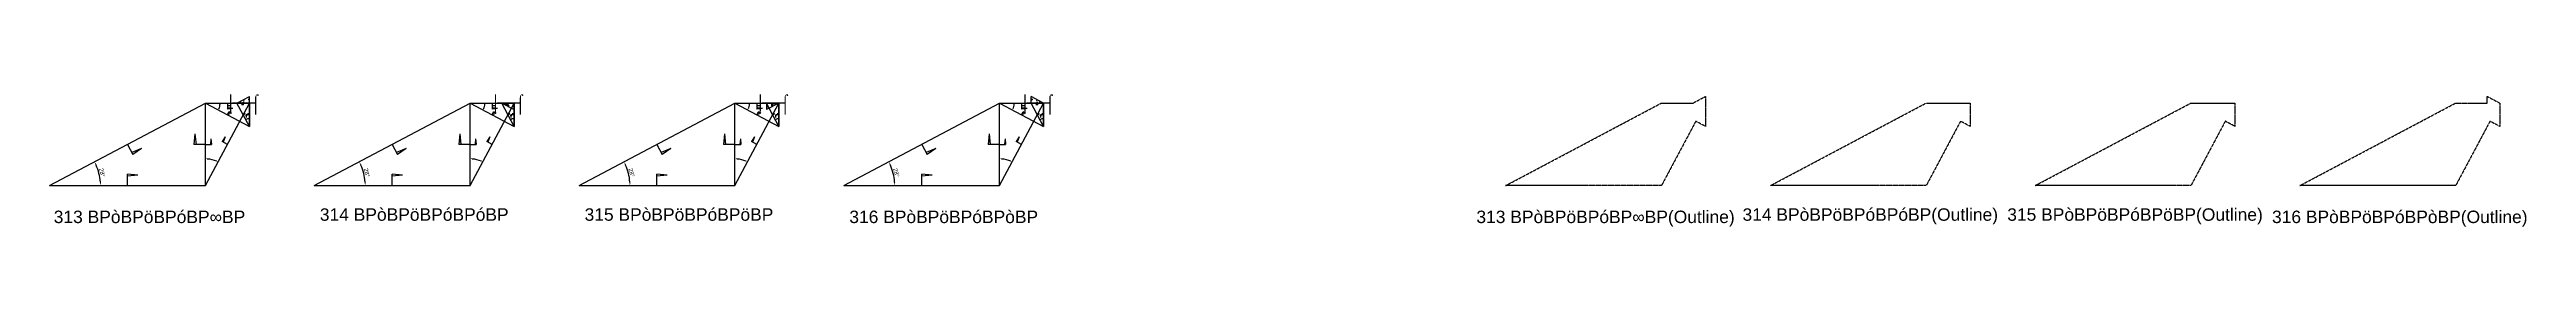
# Model space of a CAD drawing. Header units: millimetres. Extents: x 130908 to 599272, y -2842299 to 24518.
# Drawn here: x 283805 to 522224, y -2663130 to -2650326 of the extents above; entities that cross this region are included whole.
import ezdxf
from ezdxf.enums import TextEntityAlignment as Align

# ---------------------------------------------------------------- set-up
doc = ezdxf.new("R2010")
doc.units = ezdxf.units.MM
doc.header["$PDMODE"] = 35
doc.linetypes.add('DASHED', pattern=[19.05, 12.7, -6.35])
for name, color, linetype in [('BASE', 170, 'Continuous'), ('HYPOTENUSE', 20, 'Continuous'), ('PERPENDICULAR', 90, 'Continuous')]:
    doc.layers.add(name, color=color, linetype=linetype)
doc.styles.add('Arial', font='arial_0.ttf')
doc.dimstyles.new('ISO-25', dxfattribs={"dimtxt": 250, "dimasz": 100, "dimexe": 1.25, "dimexo": 0.625, "dimgap": 100, "dimtad": 1, "dimdec": 0, "dimtxsty": 'Arial', "dimcen": 2.5, "dimadec": 0, "dimazin": 0, "dimtfac": 1, "dimtdec": 0, "dimtmove": 0, "dimatfit": 3, "dimfxl": 1, "dimarcsym": 0})

# ---------------------------------------------------------------- blocks, each defined once
blk = doc.blocks.new('*D9')
at = {"color": 0, "lineweight": -2, "ltscale": 100, "transparency": 16777216}
blk.add_arc((0, 0), 4906, 4.08845, 23.91155, dxfattribs=at)
at = {"color": 0, "ltscale": 100, "transparency": 16777216}
for points in [[(4432, 1963), (4537, 2014), (4332, 2303)], [(4952, 352), (4835, 348), (4906, 0)]]:
    blk.add_solid(points, dxfattribs=at)
at = {"layer": 'Defpoints', "color": 0, "ltscale": 100, "transparency": 16777216}
for p in [(15000, 7976), (0, 0), (0, 0), (4841, 796), (15000, 0)]:
    blk.add_point(p, dxfattribs=at)
at = {"color": 0, "ltscale": 100, "transparency": 16777216, "insert": (5055, 1260), "char_height": 400, "attachment_point": 5, "rotation": 284, "style": 'Arial'}
blk.add_mtext('28°', dxfattribs=at)
blk = doc.blocks.new('SanjoyNathGeometrifyingTrigonometryFundamentalLockedSet')
at = {"color": 114, "linetype": 'DASHED', "ltscale": 100, "true_color": 0x139b48}
for p, q in [((14000, 4987.8), (13900, 3987.8)), ((14000, 4987.8), (14100, 3987.8)), ((15000, 3987.8), (13900, 3987.8))]:
    blk.add_line(p, q, dxfattribs=at)
at = {"color": 242, "linetype": 'DASHED', "ltscale": 100, "true_color": 0xcd2027}
for p, q in [((7500, 3987.8), (8016.4, 3016.6)), ((8852.4, 3574.3), (7922.5, 3193.2)), ((8852.4, 3574.3), (8016.4, 3016.6))]:
    blk.add_line(p, q, dxfattribs=at)
at = {"color": 159, "linetype": 'DASHED', "ltscale": 100, "true_color": 0x22346e}
for p, q in [((7500, 0), (7500, 1100)), ((8500, 1000), (7500, 1100)), ((8500, 1000), (7500, 900))]:
    blk.add_line(p, q, dxfattribs=at)
at = {"layer": 'BASE'}
blk.add_line((0, 0), (15000, 0), dxfattribs=at)
at = {"layer": 'HYPOTENUSE'}
blk.add_line((0, 0), (15000, 7975.6), dxfattribs=at)
at = {"layer": 'PERPENDICULAR'}
blk.add_line((15000, 0), (15000, 7975.6), dxfattribs=at)
at = {"color": 4, "ltscale": 100}
dim = blk.add_angular_dim_2l(base=(4841, 795.6), line1=((0, 0), (15000, 0)), line2=((0, 0), (15000, 7975.6)), dimstyle='ISO-25', override={"dimtxt": 400, "dimasz": 350, "dimgap": 100}, dxfattribs=at)
dim.commit()
dim.dimension.update_dxf_attribs({"geometry": '*D9', "text_midpoint": (5055.4, 1260.5)})

msp = doc.modelspace()

# ---------------------------------------------------------------- linework, layer by layer
at = {"linetype": 'DASHED', "ltscale": 70}
for p, q in [((303645, -2651179), (301247, -2651179)), ((329128, -2651179), (326730, -2651179)), ((354611, -2651179), (352213, -2651179)), ((380093, -2651179), (377696, -2651179))]:
    msp.add_line(p, q, dxfattribs=at)
at = {"linetype": 'DASHED'}
for points in [[(442002, -2651179), (443201, -2650541), (443201, -2653434), (442266, -2652937), (438960, -2659155), (423960, -2659155), (438960, -2651179)], [(468684, -2653434), (467749, -2652937), (464443, -2659155), (449443, -2659155), (464443, -2651179), (468684, -2651179)], [(494167, -2653434), (493232, -2652937), (489926, -2659155), (474926, -2659155), (489926, -2651179), (494167, -2651179)], [(518451, -2650541), (519649, -2651179), (519649, -2653434), (518715, -2652937), (515409, -2659155), (500409, -2659155), (515409, -2651179), (518451, -2651179)]]:
    msp.add_lwpolyline(points, close=True, dxfattribs=at)

# ---------------------------------------------------------------- block references
for p in [(283805, -2659155), (309287, -2659155), (334770, -2659155), (360253, -2659155)]:
    msp.add_blockref('SanjoyNathGeometrifyingTrigonometryFundamentalLockedSet', p, dxfattribs=at)
at = {"linetype": 'DASHED', "ltscale": 100}
for p, xscale, yscale, zscale, rotation in [((298805, -2659155), -0.53170943166148, 0.53170943166148, 0.53170943166148, 270), ((298805, -2651179), -0.282714919717773, 0.282714919717773, 0.282714919717773, 180), ((303045, -2653434), 0.150322189285358, 0.150322189285358, 0.150322189285358, 90), ((324287, -2659155), -0.53170943166148, 0.53170943166148, 0.53170943166148, 270), ((324287, -2651179), -0.282714919717773, 0.282714919717773, 0.282714919717773, 180), ((328528, -2653434), 0.150322189285358, 0.150322189285358, 0.150322189285358, 90), ((327329, -2651179), -0.07992772583102702, 0.07992772583102702, 0.07992772583102702, 180), ((349770, -2659155), -0.53170943166148, 0.53170943166148, 0.53170943166148, 270), ((349770, -2651179), -0.282714919717773, 0.282714919717773, 0.282714919717773, 180), ((354011, -2653434), 0.150322189285358, 0.150322189285358, 0.150322189285358, 90), ((354011, -2651179), 0.07992772583102702, 0.07992772583102702, 0.07992772583102702, 180), ((375253, -2659155), -0.53170943166148, 0.53170943166148, 0.53170943166148, 270), ((375253, -2651179), -0.282714919717773, 0.282714919717773, 0.282714919717773, 180), ((379494, -2653434), 0.150322189285358, 0.150322189285358, 0.150322189285358, 90)]:
    msp.add_blockref('SanjoyNathGeometrifyingTrigonometryFundamentalLockedSet', p, dxfattribs=dict(at, xscale=xscale, yscale=yscale, zscale=zscale, rotation=rotation))
at = {"linetype": 'DASHED', "ltscale": 100, "yscale": 0.07992772583102702, "zscale": 0.07992772583102702}
for p, xscale in [((301846, -2651179), 0.07992772583102702), ((379494, -2651179), -0.07992772583102702)]:
    msp.add_blockref('SanjoyNathGeometrifyingTrigonometryFundamentalLockedSet', p, dxfattribs=dict(at, xscale=xscale))

# ---------------------------------------------------------------- texts
at = {"linetype": 'DASHED', "ltscale": 100, "style": 'Arial'}
for s, p in [('⌡', (301247, -2651179)), ('⌠', (303645, -2651179)), ('⌡', (326730, -2651179)), ('⌠', (329128, -2651179)), ('⌡', (352213, -2651179)), ('⌠', (354611, -2651179)), ('⌡', (377696, -2651179)), ('⌠', (380093, -2651179)), ('313 BPòBPöBPóBP∞BP', (293425, -2662169)), ('314 BPòBPöBPóBPóBP', (318908, -2661946)), ('315 BPòBPöBPóBPöBP', (344391, -2661946)), ('316 BPòBPöBPóBPòBP', (369874, -2662169)), ('313 BPòBPöBPóBP∞BP(Outline)', (433581, -2662169)), ('314 BPòBPöBPóBPóBP(Outline)', (459063, -2661946)), ('315 BPòBPöBPóBPöBP(Outline)', (484546, -2661946)), ('316 BPòBPöBPóBPòBP(Outline)', (510029, -2662169))]:
    msp.add_text(s, height=1200, dxfattribs=at).set_placement(p, align=Align.MIDDLE_CENTER)

doc.saveas('drawing.dxf')
